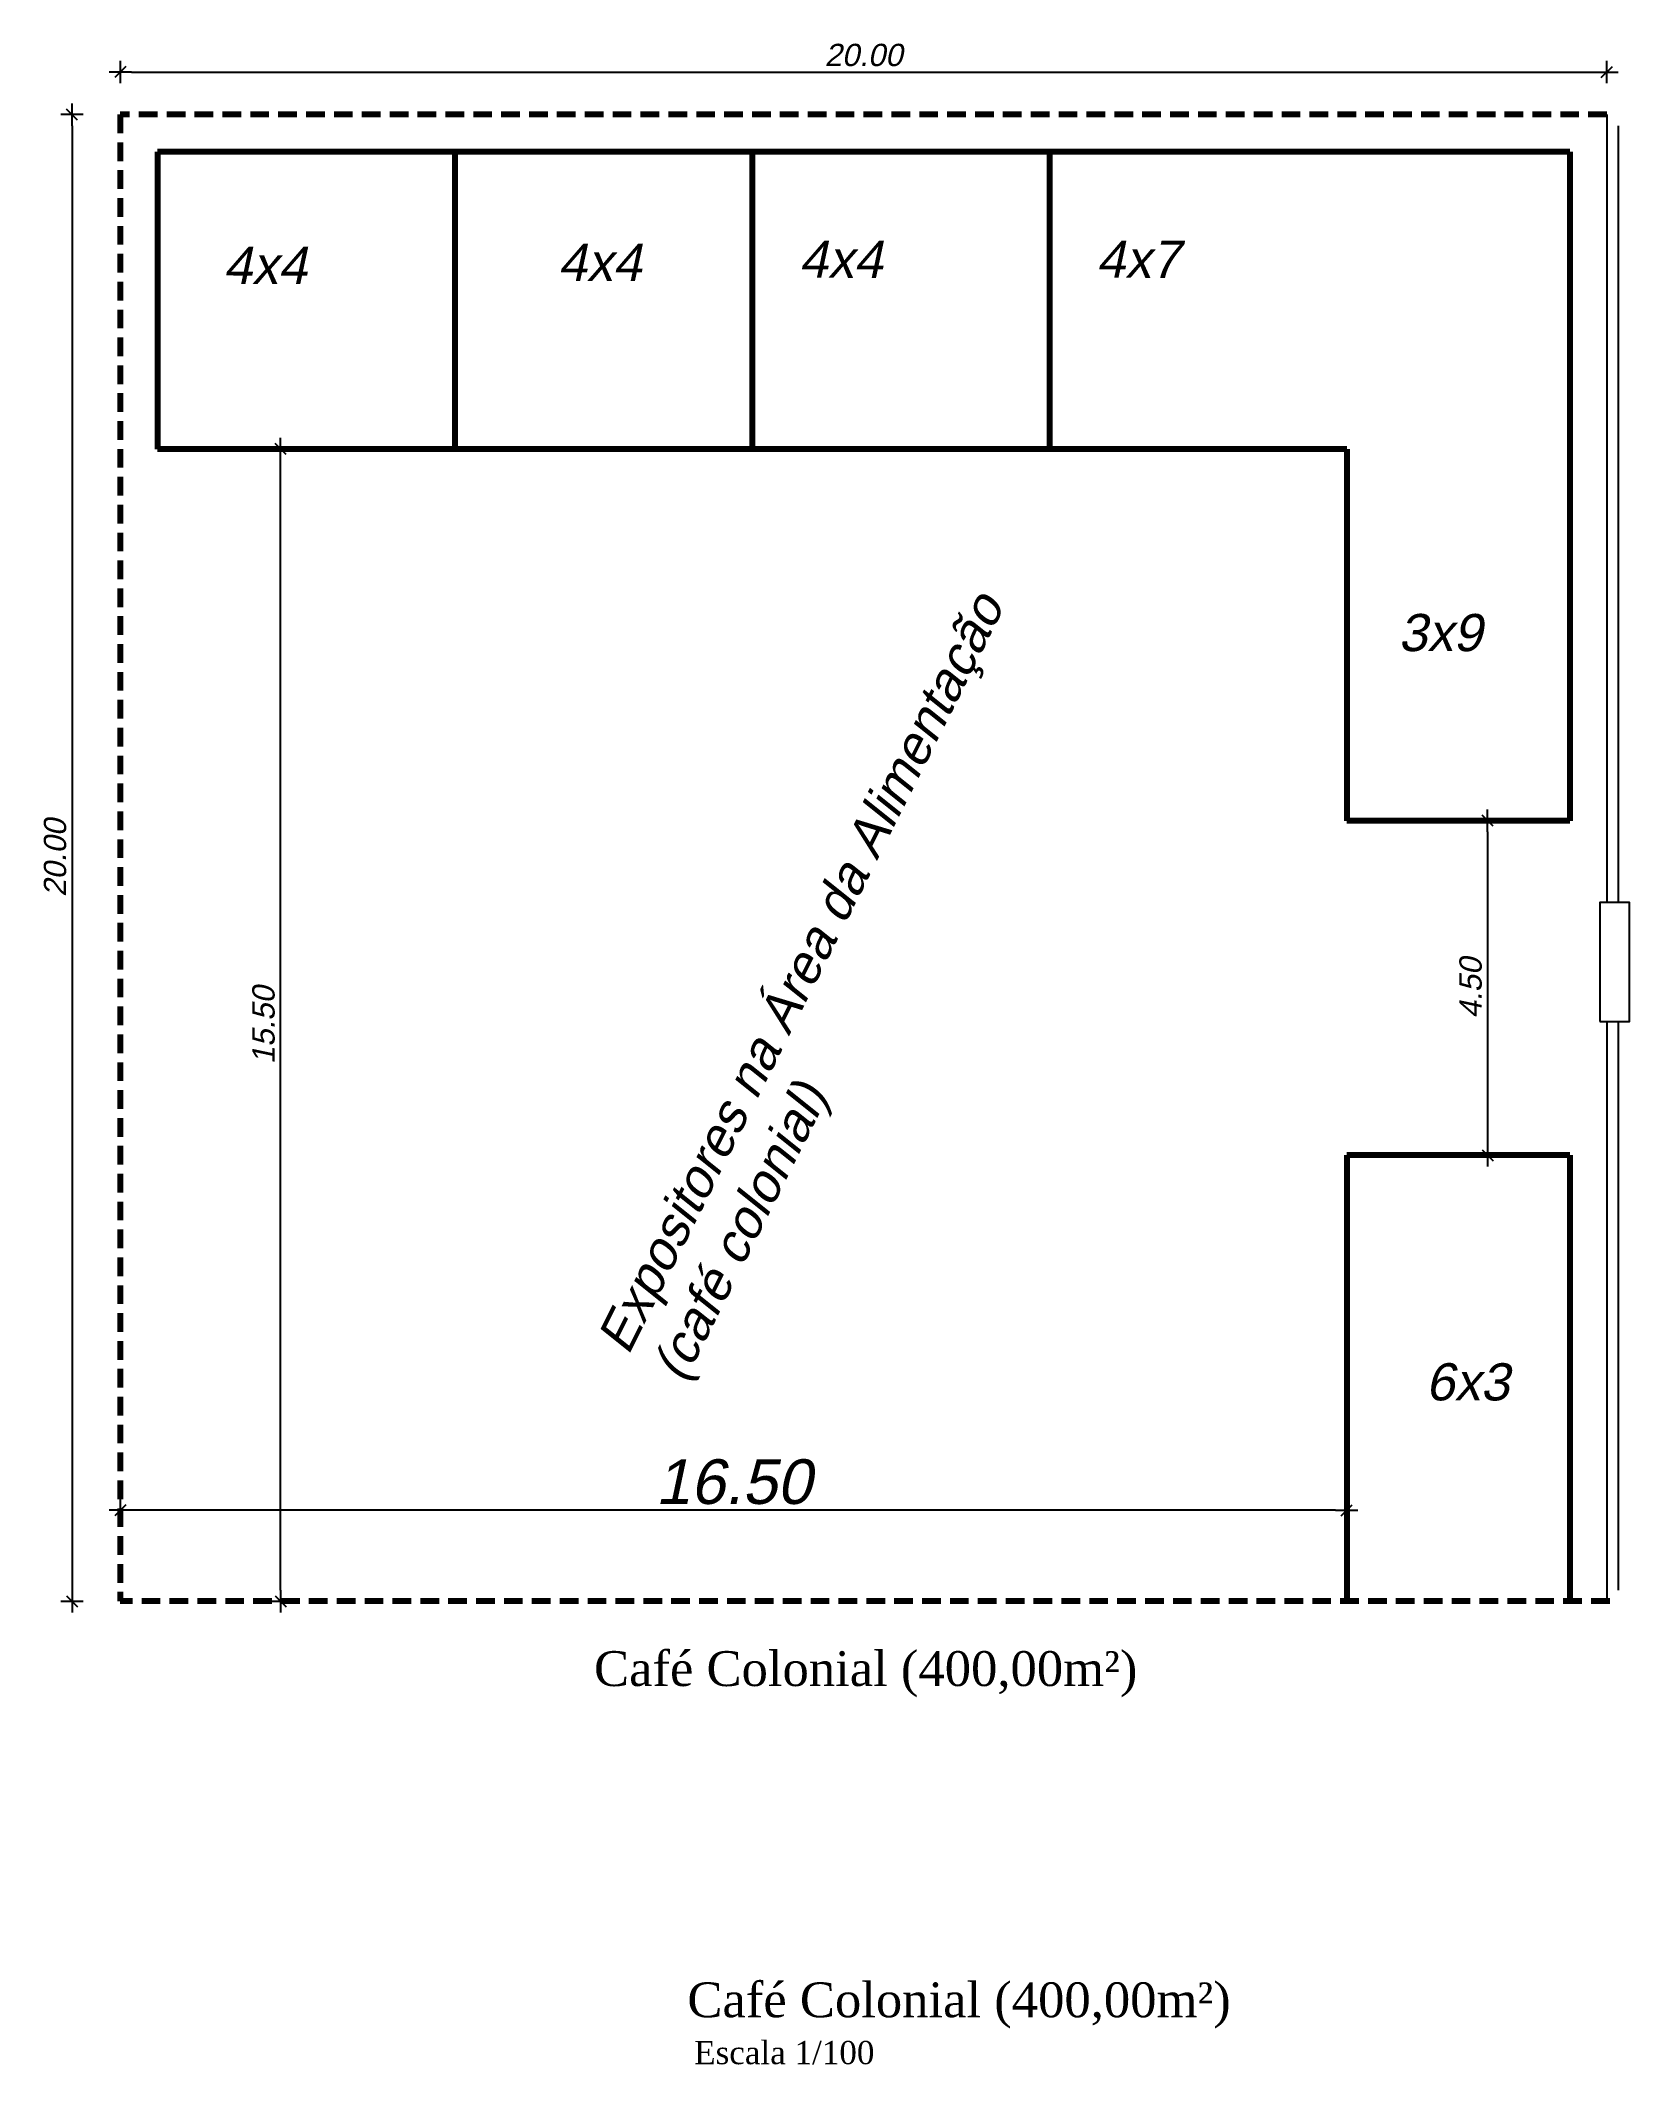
# Model space of a CAD drawing. Header units: metres. Extents: x 2113 to 5678, y -2764 to 956.
# Drawn here: x 3840.73 to 3862.11, y -1497.43 to -1470.2 of the extents above; entities that cross this region are included whole.
import ezdxf

# ---------------------------------------------------------------- set-up
doc = ezdxf.new("R2010")
doc.units = ezdxf.units.M
doc.header["$MEASUREMENT"] = 0
doc.linetypes.add('DASHED2', pattern=[0.375, 0.25, -0.125])
doc.layers.add('COTASOK', color=1, linetype='Continuous')
doc.layers.add('PAREDE', color=7, linetype='Continuous')
doc.styles.add('JEF', font='times.ttf', dxfattribs={"height": 0.3})
doc.styles.add('util2000', font='arial.ttf', dxfattribs={"oblique": 12.000028})
doc.dimstyles.new('int_1-50_m_MS_50', dxfattribs={"dimscale": 0.05, "dimtxt": 3, "dimasz": 1.5, "dimexe": 1, "dimexo": 0, "dimgap": 0.75, "dimtad": 1, "dimzin": 1, "dimdsep": 46, "dimtxsty": 'util2000', "dimblk": '_U2_SETA01', "dimcen": 1.5, "dimse1": 1, "dimse2": 1, "dimclrd": 1, "dimclre": 1, "dimclrt": 1, "dimazin": 3, "dimtfac": 1, "dimtix": 1, "dimtmove": 1, "dimatfit": 3, "dimldrblk": '_U2_SETA02', "dimfxl": 1, "dimtzin": 12, "dimarcsym": 0})

msp = doc.modelspace()

# ---------------------------------------------------------------- texts
at = {"layer": 'COTASOK', "style": 'JEF'}
for p in [(3848.179, -1492.338), (3849.435, -1496.794)]:
    msp.add_text('Café Colonial (400,00m²)', height=0.46875, dxfattribs=at).set_placement(p)
at = {"layer": 'COTASOK', "insert": (3849.527, -1497.113), "char_height": 0.3125, "width": 11.83437, "attachment_point": 1, "style": 'JEF'}
msp.add_mtext('Escala 1/100', dxfattribs=at)
at = {"layer": 'PAREDE', "color": 1, "char_height": 0.5, "attachment_point": 7, "rotation": 359.9678, "style": 'util2000'}
for s, insert in [('{\\f@Arial Unicode MS|b0|i0|c0|p34;\\C256;4x4}', (3843.189, -1473.476)), ('{\\f@Arial Unicode MS|b0|i0|c0|p34;\\C256;4x4}', (3847.692, -1473.435)), ('{\\f@Arial Unicode MS|b0|i0|c0|p34;\\C256;4x4}', (3850.935, -1473.394)), ('{\\f@Arial Unicode MS|b0|i0|c0|p34;\\C256;4x7}', (3854.935, -1473.394)), ('{\\f@Arial Unicode MS|b0|i0|c0|p34;\\C256;3x9}', (3859, -1478.423)), ('{\\f@Arial Unicode MS|b0|i0|c0|p34;\\C256;6x3}', (3859.367, -1488.503))]:
    msp.add_mtext(s, dxfattribs=dict(at, insert=insert))
at = {"layer": 'PAREDE', "color": 1, "insert": (3849.52, -1488.345), "char_height": 0.5, "width": 21.69435, "attachment_point": 7, "rotation": 63.342, "style": 'util2000'}
msp.add_mtext('{\\f@Arial Unicode MS|b0|i0|c0|p34;\\C256;Expositores na Área da Alimentação\\P(café colonial)}', dxfattribs=at)

# ---------------------------------------------------------------- blocks, each defined once
blk = doc.blocks.new('_U2_SETA01')
at = {"color": 0}
for p, q in [((-1, 0), (1, 0)), ((0, -1), (0, 1))]:
    blk.add_line(p, q, dxfattribs=at)
blk.add_line((-0.5, -0.5), (0.5, 0.5))
blk = doc.blocks.new('*D619')
at = {"layer": 'Defpoints', "color": 0, "ltscale": 0.3, "transparency": 16777216}
for p in [(3861.806, -1470.626), (3861.806, -1471.16), (3841.806, -1471.198)]:
    blk.add_point(p, dxfattribs=at)
at = {"layer": 'PAREDE', "color": 1, "lineweight": -2, "ltscale": 0.3, "transparency": 16777216}
blk.add_line((3841.956, -1470.626), (3861.656, -1470.626), dxfattribs=at)
at = {"layer": 'PAREDE', "color": 1, "lineweight": -2, "ltscale": 0.3, "transparency": 16777216, "xscale": 0.15, "yscale": 0.15, "zscale": 0.15, "rotation": 180}
blk.add_blockref('_U2_SETA01', (3841.806, -1470.626), dxfattribs=at)
at = {"layer": 'PAREDE', "color": 1, "lineweight": -2, "ltscale": 0.3, "transparency": 16777216, "xscale": 0.15, "yscale": 0.15, "zscale": 0.15}
blk.add_blockref('_U2_SETA01', (3861.806, -1470.626), dxfattribs=at)
at = {"layer": 'PAREDE', "color": 1, "ltscale": 0.3, "transparency": 16777216, "insert": (3851.806, -1470.398), "char_height": 0.3, "attachment_point": 5, "style": 'util2000'}
blk.add_mtext('20.00', dxfattribs=at)
blk = doc.blocks.new('_U2_SETA02')
blk.add_solid([(-1, -0.17), (0, 0), (-1, 0.17)])
blk = doc.blocks.new('*D620')
at = {"layer": 'Defpoints', "color": 0, "ltscale": 0.3, "transparency": 16777216}
for p in [(3841.806, -1471.198), (3841.157, -1491.198), (3841.806, -1491.198)]:
    blk.add_point(p, dxfattribs=at)
at = {"layer": 'PAREDE', "color": 1, "lineweight": -2, "ltscale": 0.3, "transparency": 16777216}
blk.add_line((3841.157, -1471.348), (3841.157, -1491.048), dxfattribs=at)
at = {"layer": 'PAREDE', "color": 1, "lineweight": -2, "ltscale": 0.3, "transparency": 16777216, "xscale": 0.15, "yscale": 0.15, "zscale": 0.15}
for p, rotation in [((3841.157, -1471.198), 90), ((3841.157, -1491.198), 270)]:
    blk.add_blockref('_U2_SETA01', p, dxfattribs=dict(at, rotation=rotation))
at = {"layer": 'PAREDE', "color": 1, "ltscale": 0.3, "transparency": 16777216, "insert": (3840.929, -1481.198), "char_height": 0.3, "attachment_point": 5, "rotation": 90, "style": 'util2000'}
blk.add_mtext('20.00', dxfattribs=at)
blk = doc.blocks.new('*D502')
at = {"layer": 'Defpoints', "color": 0, "ltscale": 0.3, "transparency": 16777216}
for p in [(3841.806, -1489.974), (3841.806, -1489.974), (3858.306, -1489.974)]:
    blk.add_point(p, dxfattribs=at)
at = {"layer": 'PAREDE', "color": 1, "lineweight": -2, "ltscale": 0.3, "transparency": 16777216}
blk.add_line((3858.156, -1489.974), (3841.956, -1489.974), dxfattribs=at)
at = {"layer": 'PAREDE', "color": 1, "lineweight": -2, "ltscale": 0.3, "transparency": 16777216, "xscale": 0.15, "yscale": 0.15, "zscale": 0.15, "rotation": 180}
blk.add_blockref('_U2_SETA01', (3841.806, -1489.974), dxfattribs=at)
at = {"layer": 'PAREDE', "color": 1, "lineweight": -2, "ltscale": 0.3, "transparency": 16777216, "xscale": 0.15, "yscale": 0.15, "zscale": 0.15}
blk.add_blockref('_U2_SETA01', (3858.306, -1489.974), dxfattribs=at)
at = {"layer": 'PAREDE', "color": 1, "ltscale": 0.3, "transparency": 16777216, "insert": (3850.056, -1489.593), "char_height": 0.3, "attachment_point": 5, "style": 'util2000'}
blk.add_mtext('{\\H2x;16.50}', dxfattribs=at)
blk = doc.blocks.new('*D621')
at = {"layer": 'Defpoints', "color": 0, "ltscale": 0.3, "transparency": 16777216}
for p in [(3859.806, -1480.698), (3859.806, -1485.198), (3860.202, -1485.198)]:
    blk.add_point(p, dxfattribs=at)
at = {"layer": 'PAREDE', "color": 1, "lineweight": -2, "ltscale": 0.3, "transparency": 16777216}
blk.add_line((3860.202, -1480.848), (3860.202, -1485.048), dxfattribs=at)
at = {"layer": 'PAREDE', "color": 1, "lineweight": -2, "ltscale": 0.3, "transparency": 16777216, "xscale": 0.15, "yscale": 0.15, "zscale": 0.15}
for p, rotation in [((3860.202, -1480.698), 90), ((3860.202, -1485.198), 270)]:
    blk.add_blockref('_U2_SETA01', p, dxfattribs=dict(at, rotation=rotation))
at = {"layer": 'PAREDE', "color": 1, "ltscale": 0.3, "transparency": 16777216, "insert": (3859.974, -1482.948), "char_height": 0.3, "attachment_point": 5, "rotation": 90, "style": 'util2000'}
blk.add_mtext('4.50', dxfattribs=at)
blk = doc.blocks.new('*D498')
at = {"layer": 'Defpoints', "color": 0, "ltscale": 0.3, "transparency": 16777216}
for p in [(3843.783, -1475.698), (3843.962, -1475.698), (3843.783, -1491.198)]:
    blk.add_point(p, dxfattribs=at)
at = {"layer": 'PAREDE', "color": 1, "lineweight": -2, "ltscale": 0.3, "transparency": 16777216}
blk.add_line((3843.962, -1491.048), (3843.962, -1475.848), dxfattribs=at)
at = {"layer": 'PAREDE', "color": 1, "lineweight": -2, "ltscale": 0.3, "transparency": 16777216, "xscale": 0.15, "yscale": 0.15, "zscale": 0.15}
for p, rotation in [((3843.962, -1475.698), 90), ((3843.962, -1491.198), 270)]:
    blk.add_blockref('_U2_SETA01', p, dxfattribs=dict(at, rotation=rotation))
at = {"layer": 'PAREDE', "color": 1, "ltscale": 0.3, "transparency": 16777216, "insert": (3843.734, -1483.448), "char_height": 0.3, "attachment_point": 5, "rotation": 90, "style": 'util2000'}
blk.add_mtext('15.50', dxfattribs=at)

# ---------------------------------------------------------------- dimensions: what is measured, and where the dimension line sits
at = {"layer": 'PAREDE', "ltscale": 0.3}
dim = msp.add_linear_dim(base=(3861.806, -1470.626), p1=(3841.806, -1471.198), p2=(3861.806, -1471.16), dimstyle='int_1-50_m_MS_50', override={"dimscale": 0.1}, dxfattribs=at)
dim.commit()
dim.dimension.update_dxf_attribs({"geometry": '*D619', "text_midpoint": (3851.806, -1470.398)})
for base, p1, p2, picture, middle in [((3841.157, -1491.198), (3841.806, -1471.198), (3841.806, -1491.198), '*D620', (3840.929, -1481.198)), ((3843.962, -1475.698), (3843.783, -1491.198), (3843.783, -1475.698), '*D498', (3843.734, -1483.448)), ((3860.202, -1485.198), (3859.806, -1480.698), (3859.806, -1485.198), '*D621', (3859.974, -1482.948))]:
    dim = msp.add_linear_dim(base=base, p1=p1, p2=p2, angle=90, dimstyle='int_1-50_m_MS_50', override={"dimscale": 0.1}, dxfattribs=at)
    dim.commit()
    dim.dimension.update_dxf_attribs({"geometry": picture, "text_midpoint": middle})
dim = msp.add_linear_dim(base=(3841.806, -1489.974), p1=(3858.306, -1489.974), p2=(3841.806, -1489.974), text='{\\H2x;<>}', dimstyle='int_1-50_m_MS_50', override={"dimscale": 0.1}, dxfattribs=at)
dim.commit()
dim.dimension.update_dxf_attribs({"geometry": '*D502', "text_midpoint": (3850.056, -1489.593)})

# ---------------------------------------------------------------- linework, layer by layer
at = {"layer": 'PAREDE', "linetype": 'DASHED2', "lineweight": 80}
for p, q in [((3861.806, -1471.198), (3841.806, -1471.198)), ((3841.806, -1471.198), (3841.806, -1491.198)), ((3861.844, -1491.198), (3841.806, -1491.198))]:
    msp.add_line(p, q, dxfattribs=at)
at = {"layer": 'PAREDE'}
for p, q in [((3861.806, -1471.198), (3861.806, -1481.798)), ((3861.956, -1471.348), (3861.956, -1481.798)), ((3861.806, -1483.398), (3861.806, -1491.198)), ((3861.956, -1483.398), (3861.956, -1491.048))]:
    msp.add_line(p, q, dxfattribs=at)
at = {"layer": 'PAREDE', "lineweight": 80}
for p, q in [((3861.306, -1471.698), (3842.306, -1471.698)), ((3842.306, -1471.698), (3842.306, -1475.698)), ((3846.306, -1471.698), (3846.306, -1475.698)), ((3850.306, -1471.698), (3850.306, -1475.698)), ((3854.306, -1471.698), (3854.306, -1475.698)), ((3861.306, -1471.698), (3861.306, -1480.698)), ((3858.306, -1475.698), (3842.306, -1475.698)), ((3858.306, -1475.698), (3858.306, -1480.698)), ((3861.306, -1480.698), (3858.306, -1480.698)), ((3861.306, -1485.198), (3858.306, -1485.198)), ((3858.306, -1485.198), (3858.306, -1491.198)), ((3861.306, -1485.198), (3861.306, -1491.198))]:
    msp.add_line(p, q, dxfattribs=at)
at = {"layer": 'PAREDE'}
msp.add_lwpolyline([(3861.711, -1483.398), (3862.111, -1483.398), (3862.111, -1481.798), (3861.711, -1481.798)], close=True, dxfattribs=at)

msp.set_redraw_order([(e.dxf.handle, doc.entitydb.next_handle()) for e in msp.query("TEXT MTEXT ATTDEF DIMENSION ARC_DIMENSION")])  # texts and dimensions are drawn at this point

doc.saveas('drawing.dxf')
